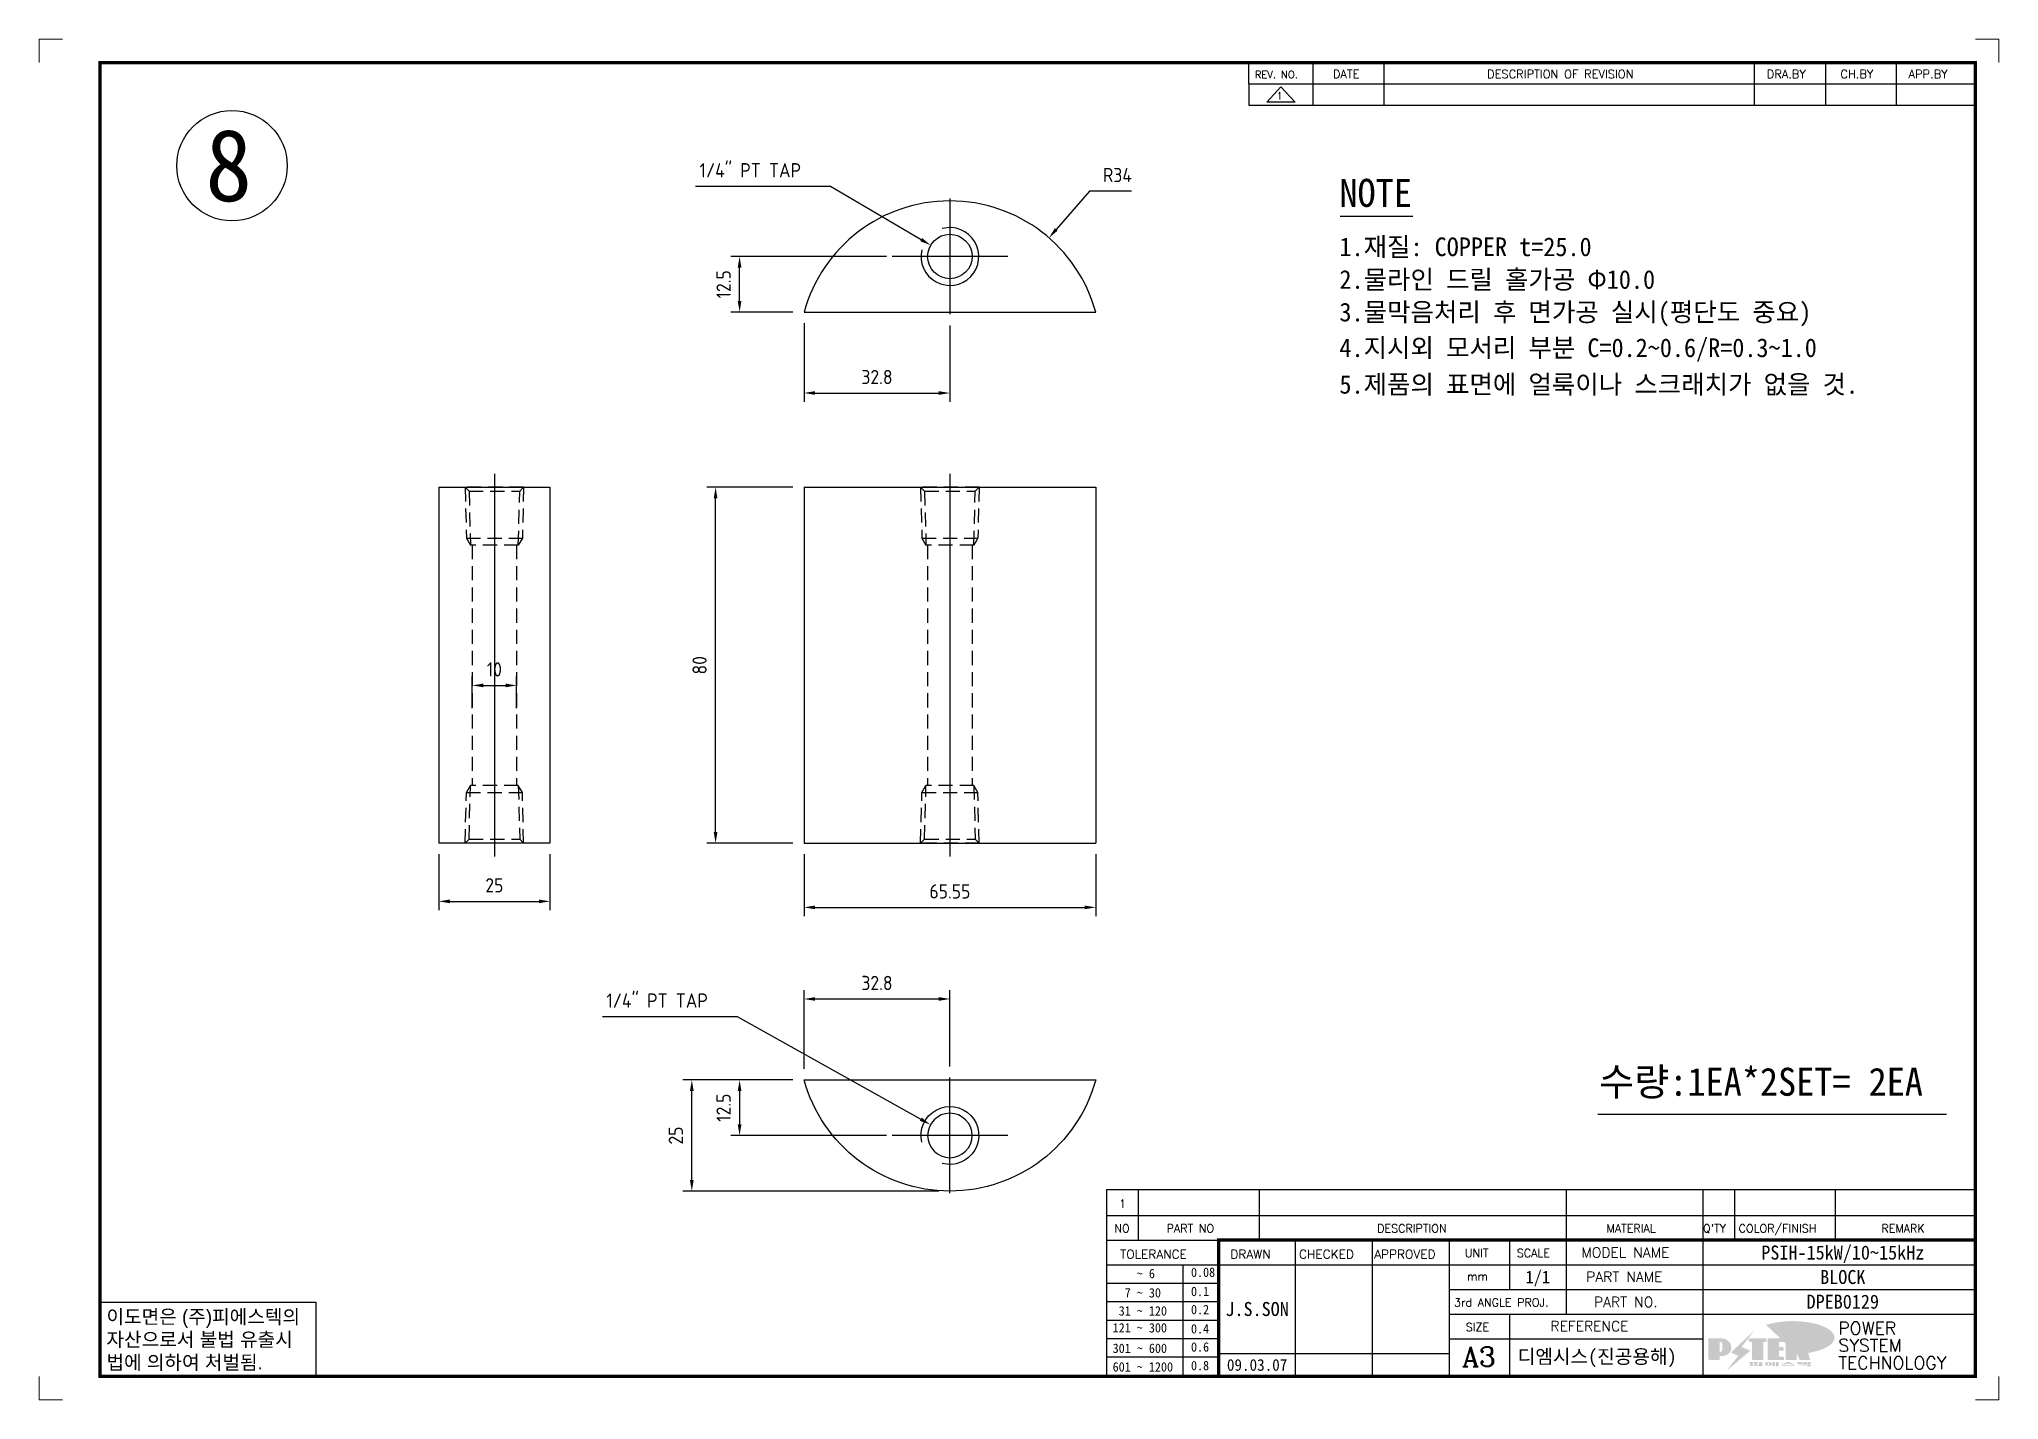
# Model space of a CAD drawing. Header units: millimetres. Extents: x 24815 to 36799, y -9299 to 5469.
# Drawn here: x 30787 to 31227.5, y -4595.8 to -4289.9 of the extents above; entities that cross this region are included whole.
import ezdxf
from ezdxf.enums import TextEntityAlignment as Align

# ---------------------------------------------------------------- set-up
doc = ezdxf.new("R2010")
doc.units = ezdxf.units.MM
doc.linetypes.add('CENTER', pattern=[50.8, 31.75, -6.35, 6.35, -6.35])
doc.linetypes.add('HIDDEN2', pattern=[4.7625, 3.175, -1.5875])
doc.layers.add('FORMAT-1', color=7, linetype='Continuous')
doc.layers.add('line', color=3, linetype='Continuous')
doc.styles.add('h1', font='')
doc.styles.add('HAN', font='')
doc.styles.add('RC', font='ROMANC.SHX')
doc.styles.add('ROMANT', font='romant')
doc.styles.add('RT', font='ROMANT.SHX', dxfattribs={"oblique": 15})
doc.styles.get("Standard").update_dxf_attribs({"font": 'ISOCP.SHX', "bigfont": 'WHGTXT.SHX'})
doc.styles.get('h1').set_extended_font_data('New Gulim')
doc.styles.get('HAN').set_extended_font_data('GulimChe')
doc.dimstyles.new('PS-1', dxfattribs={"dimtxt": 3.2, "dimasz": 2.5, "dimexe": 2, "dimexo": 2.5, "dimgap": 2, "dimtad": 1, "dimtoh": 1, "dimrnd": 0.05, "dimzin": 12, "dimdsep": 46, "dimtxsty": 'Standard', "dimcen": 0, "dimclrt": 2, "dimazin": 3, "dimtfac": 1, "dimtofl": 0, "dimtmove": 0, "dimatfit": 3, "dimfxl": 0, "dimtolj": 1, "dimtzin": 0, "dimarcsym": 0})

msp = doc.modelspace()

# ---------------------------------------------------------------- texts
at = {"color": 2, "style": 'HAN'}
for s, height, p in [('8', 16.2, (30824.368, -4326.332)), ('NOTE', 6.3, (31079.266, -4327.613)), ('1.재질: COPPER t=25.0', 4.2, (31079.266, -4338.685)), ('2.물라인 드릴 홀가공 Φ10.0', 4.2, (31079.266, -4346.035)), ('3.물막음처리 후 면가공 실시(평단도 중요)', 4.2, (31079.266, -4353.36)), ('4.지시외 모서리 부분 C=0.2~0.6/R=0.3~1.0', 4.2, (31079.266, -4361.378)), ('5.제품의 표면에 얼룩이나 스크래치가 없을 것.', 4.2, (31079.266, -4369.603)), ('수량:1EA*2SET= 2EA', 6.3, (31137.612, -4527.431))]:
    msp.add_text(s, height=height, dxfattribs=at).set_placement(p)

# ---------------------------------------------------------------- blocks, each defined once
blk = doc.blocks.new('WADGSG')
blk.add_line((54281.5, 131541.67), (54281.5, 131607.24))
at = {"color": 1, "linetype": 'CENTER', "ltscale": 3}
for p, q in [((54269, 131587.45), (54269, 131561.45)), ((54256, 131574.45), (54282, 131574.45))]:
    blk.add_line(p, q, dxfattribs=at)
at = {"color": 3}
blk.add_circle((54269, 131574.45), 5, dxfattribs=at)
for centre, radius, start, end in [((54290.5, 131574.45), 34, 105.3495, 254.6505), ((54269, 131574.45), 6.5, 256.7579, 195.2507)]:
    blk.add_arc(centre, radius, start, end)
blk = doc.blocks.new('t3')
for p, q in [((0, 15.88), (46.25, 15.88)), ((0, 15.88), (0, 0)), ((46.25, 15.88), (46.25, 0)), ((0, 0), (46.25, 0))]:
    blk.add_line(p, q)
at = {"color": 1, "style": 'h1'}
for s, p in [('이도면은 (주)피에스텍의', (1.4, 11.29)), ('자산으로서 불법 유출시', (1.4, 6.41)), ('법에 의하여 처벌됨.', (1.4, 1.52))]:
    blk.add_text(s, height=3, dxfattribs=at).set_placement(p)
blk = doc.blocks.new('new LOGO')
at = {"layer": 'line'}
h = blk.add_hatch(color=1, dxfattribs=at)
h.paths.add_polyline_path([(41.5, 16.4), (54.3, 16.4, 1), (54.3, 82.9), (0, 82.9), (0, -0.1), (41.5, -0.1)])
h.paths.add_polyline_path([(41.5, 27.9), (41.5, 71.9), (43.6, 71.9, -0.414214), (54.6, 60.9), (54.6, 38.9, -0.414214), (43.6, 27.9)], flags=16)
h.paths.add_polyline_path([(214.7, 71.9), (227.5, 71.9), (227.5, 82.9), (159.7, 82.9), (159.7, 71.9), (172.5, 71.9), (172.5, -0.1), (214.7, -0.1)])
h.paths.add_polyline_path([(276, 37.4), (294.8, 37.4), (294.8, 49.1), (276, 49.1), (276, 71.9), (294.8, 71.9), (294.8, 82.9), (234.5, 82.9), (234.5, -0.1), (297, -0.1), (297, 10.9), (276, 10.9)])
h.paths.add_polyline_path([(347.2, 35.2), (359.7, -0.1), (400.5, -0.1), (379.6, 66.8), (399.7, 82.9), (380.6, 82.9), (347.2, 61.6), (347.2, 82.9), (305.5, 82.9), (305.5, -0.1), (347.2, -0.1)])
h = blk.add_hatch(color=250, dxfattribs=at)
h.paths.add_polyline_path([(44.5, 69.4), (46.6, 69.4, -0.129793), (52, 68, 0.221832), (43.6, 71.9), (41.5, 71.9), (41.5, 27.9), (43.6, 27.9, 0.02048), (44.5, 28)], flags=17)
h.paths.add_polyline_path([(44.5, 13.9), (57.3, 13.9, 0.72362), (77.1, 73.9, -0.679777), (54.3, 16.4), (41.5, 16.4), (41.5, -0.1), (3, -0.1), (3, -2.6), (44.5, -2.6)])
h.paths.add_polyline_path([(117.9, 14.2), (71.5, -44.4), (77.1, -39.6), (120.8, 15.6), (92, 28.9), (173.3, 106), (177.5, 111.4), (89.1, 27.6)])
h.paths.add_polyline_path([(162.7, 71.9), (162.7, 69.4), (172.5, 69.4), (172.5, 71.9)], flags=17)
h.paths.add_polyline_path([(217.7, 69.4), (230.5, 69.4), (230.5, 80.4), (227.5, 80.4), (227.5, 71.9), (214.7, 71.9), (214.7, -0.1), (175.5, -0.1), (175.5, -2.6), (217.7, -2.6)])
h.paths.add_polyline_path([(297.8, 46.6), (294.8, 46.6), (294.8, 37.4), (276, 37.4), (276, 10.9), (279, 10.9), (279, 34.9), (297.8, 34.9)])
h.paths.add_polyline_path([(300, 8.4), (297, 8.4), (297, -0.1), (237.5, -0.1), (237.5, -2.6), (300, -2.6)])
h.paths.add_polyline_path([(297.8, 80.4), (294.8, 80.4), (294.8, 71.9), (276, 71.9), (276, 49.1), (279, 49.1), (279, 69.4), (297.8, 69.4)])
h.paths.add_polyline_path([(350.2, 80.4), (347.2, 80.4), (347.2, 61.6), (350.2, 63.5)])
h.paths.add_polyline_path([(350.2, 26.7), (347.2, 35.2), (347.2, -0.1), (308.5, -0.1), (308.5, -2.6), (350.2, -2.6)])
h.paths.add_polyline_path([(402.7, 80.4), (396.5, 80.4), (379.6, 66.8), (400.5, -0.1), (361.8, -0.1), (362.7, -2.6), (403.5, -2.6), (382.6, 64.3)])
blk.add_hatch(color=5, dxfattribs=at).paths.add_polyline_path([(166.3, 35), (131, 49), (180.4, 112.7), (92, 28.9), (120.8, 15.6), (74.4, -43)])
h = blk.add_hatch(color=253, dxfattribs=at)
edge = h.paths.add_edge_path()
edge.add_ellipse((333.9, 86.4), major_axis=(-165.9, 0), ratio=0.39426, start_angle=111.51268, end_angle=334.46902)
edge.add_ellipse((314.1, 81.2), major_axis=(-153.7, 0), ratio=0.40699, start_angle=121.30662, end_angle=327.74369, ccw=False)
edge.add_line((394, 27.8), (394.7, 25.6))
h = blk.add_hatch(color=250, dxfattribs=at)
edge = h.paths.add_edge_path()
edge.add_ellipse((237.8, -17.6), major_axis=(-14.3, 0), ratio=0.526336, start_angle=192.2456, end_angle=269.07481)
edge.add_line((238.1, -10.1), (237.6, -10.1))
edge.add_ellipse((237.8, -17.6), major_axis=(-14.3, 0), ratio=0.526336, start_angle=270.92519, end_angle=449.07481)
edge.add_line((237.6, -25.1), (238.1, -25.1))
edge.add_ellipse((237.8, -17.6), major_axis=(-14.3, 0), ratio=0.526336, start_angle=450.92519, end_angle=527.7544)
edge.add_line((251.7, -19.2), (254.1, -19.2))
edge.add_line((254.1, -19.2), (254.1, -27.1))
edge.add_line((254.1, -27.1), (263.1, -27.1))
edge.add_line((263.1, -27.1), (263.1, -10.1))
edge.add_line((263.1, -10.1), (254.1, -10.1))
edge.add_line((254.1, -10.1), (254.1, -16))
edge.add_line((254.1, -16), (251.7, -16))
h.paths.add_polyline_path([(241, -16.4), (241, -18.7, -1), (234.4, -18.7), (234.4, -16.4, -1)], flags=16)
h.paths.add_polyline_path([(278.2, -10.1), (268.1, -10.1), (268.1, -27.1), (278.2, -27.1)])
h.paths.add_polyline_path([(310.3, -10.1), (310.3, -11.1, -0.157169), (289.3, -17.5), (294, -19.9, 0.128407), (316.3, -15.9, 0.128407), (338.6, -19.9), (343.3, -17.5, -0.157169), (322.2, -11.1), (322.2, -10.1)])
h.paths.add_polyline_path([(342.1, -25.1), (342.1, -22.3), (290.4, -22.3), (290.4, -25.1)])
h.paths.add_polyline_path([(352, -10.1), (352, -16.2, 0.414214), (354, -18.2), (378.7, -18.2), (378.7, -19.6), (390.2, -19.6), (390.2, -10.1), (378.7, -10.1), (378.7, -13.6), (374.7, -13.6), (374.7, -15.1), (378.7, -15.1), (378.7, -16.2), (364.7, -16.2), (364.7, -15.1), (371.2, -15.1), (371.2, -13.6), (364.7, -13.6), (364.7, -12.6), (374.7, -12.6), (374.7, -10.1)])
h.paths.add_polyline_path([(393.8, -10.1), (393.8, -19.6), (405, -19.6), (405, -10.1)])
h.paths.add_polyline_path([(405, -27.1), (405, -20.9), (356.8, -20.9), (356.8, -23), (391.8, -23), (391.8, -27.1)])
h.paths.add_polyline_path([(200.4, -10.1), (200.4, -22.3), (193.2, -22.3), (193.2, -12.6), (196.6, -12.6), (196.6, -10.1), (161, -10.1), (161, -12.6), (164.5, -12.6), (164.5, -22.3), (161, -22.3), (161, -25.1), (200.4, -25.1), (200.4, -27.1), (213.9, -27.1), (213.9, -10.1)])
h.paths.add_polyline_path([(182, -12.6), (175.6, -12.6), (175.6, -22.3), (182, -22.3)], flags=17)
blk = doc.blocks.new('format-3')
at = {"color": 3, "lineweight": 9}
for p, q in [((0, 286.3), (0, 291.3)), ((5, 291.3), (0, 291.3)), ((414.5, 291.3), (419.5, 291.3)), ((419.5, 286.3), (419.5, 291.3)), ((0, 5), (0, 0)), ((419.5, 5), (419.5, 0)), ((5, 0), (0, 0)), ((414.5, 0), (419.5, 0))]:
    blk.add_line(p, q, dxfattribs=at)
at = {"color": 180}
for p, q in [((258.97, 281.75), (258.97, 286.3)), ((272.71, 281.75), (272.71, 286.3)), ((287.94, 281.75), (287.94, 286.3)), ((367.22, 281.75), (367.22, 286.3)), ((382.45, 281.75), (382.45, 286.3)), ((397.61, 281.75), (397.61, 286.3)), ((258.97, 281.75), (414.5, 281.75)), ((228.5, 39.49), (228.5, 5)), ((228.5, 39.49), (414.5, 39.49)), ((235.29, 39.49), (235.29, 34.21)), ((261.24, 34.21), (261.24, 39.49)), ((326.9, 39.49), (326.9, 34.21)), ((356.11, 39.49), (356.11, 34.21)), ((362.93, 39.49), (362.93, 34.21)), ((384.48, 39.49), (384.48, 34.21)), ((228.5, 34.21), (252.48, 34.21)), ((268.96, 5), (268.96, 34.21)), ((285.45, 5), (285.45, 34.21)), ((301.94, 5), (301.94, 34.21)), ((314.72, 34.21), (314.72, 23.65)), ((326.9, 34.21), (326.9, 18.37)), ((356.11, 34.21), (356.11, 5)), ((228.5, 28.93), (252.48, 28.93)), ((244.89, 5.23), (244.89, 28.93)), ((252.48, 28.93), (414.5, 28.93)), ((228.5, 24.98), (252.48, 24.98)), ((228.5, 21.03), (252.48, 21.03)), ((301.94, 23.65), (414.5, 23.65)), ((228.5, 17.08), (252.48, 17.08)), ((301.94, 18.37), (414.5, 18.37)), ((314.72, 18.37), (314.72, 5)), ((228.5, 13.13), (252.48, 13.13)), ((301.94, 13.09), (356.11, 13.09)), ((228.5, 9.18), (252.48, 9.18)), ((252.48, 9.95), (301.94, 9.95))]:
    blk.add_line(p, q, dxfattribs=at)
at = {"const_width": 0.7}
blk.add_lwpolyline([(252.48, 5), (252.48, 34.21), (414.5, 34.21)], dxfattribs=at)
at = {"layer": 'FORMAT-1', "const_width": 0.7}
blk.add_lwpolyline([(13, 5), (13, 286.3), (414.5, 286.3), (414.5, 5)], close=True, dxfattribs=at)
blk.add_blockref('t3', (13, 5))
at = {"xscale": 0.05400000000000027, "yscale": 0.05400000000000027, "zscale": 0.05400000000000027}
blk.add_blockref('new LOGO', (357.35, 8.65), dxfattribs=at)
at = {"color": 2}
for s, height, style, p in [('REV. NO.', 1.56, 'RC', (260.23, 282.95)), ('DATE', 1.788, 'RC', (276.95, 282.94)), ('DESCRIPTION OF REVISION', 1.7875, 'RC', (309.98, 282.94)), ('DRA.BY', 1.788, 'RC', (369.83, 282.94)), ('CH.BY', 1.788, 'RC', (385.59, 282.94)), ('APP.BY', 1.788, 'RC', (400.18, 282.94)), ('COLOR/FINISH', 1.7424, 'RC', (363.8, 35.83)), ('NO', 1.742, 'RC', (230.16, 35.83)), ('PART NO', 1.742, 'RC', (241.36, 35.83)), ('DESCRIPTION', 1.7424, 'RC', (286.43, 35.83)), ('MATERIAL', 1.742, 'RC', (335.52, 35.83)), ("Q'TY", 1.742, 'RC', (356.17, 35.83)), ('REMARK', 1.742, 'RC', (394.37, 35.83)), (' TOLERANCE', 1.9, 'RC', (230.11, 30.22)), ('DRAWN', 1.9, 'RC', (255, 30.22)), ('CHECKED', 1.9, 'RC', (269.71, 30.22)), ('APPROVED', 1.9, 'RC', (285.8, 30.22)), ('UNIT', 1.742, 'RC', (305.19, 30.55)), ('SCALE', 1.742, 'RC', (316.32, 30.55)), ('MODEL NAME', 2.178, 'RC', (330.12, 30.46)), ('    ~ 6', 2, 'HAN', (229.8, 26.03)), ('0.08', 2, 'HAN', (246.57, 26.31)), ('mm', 1.742, 'RC', (305.67, 25.56)), ('PART NAME', 2.178, 'RC', (331.17, 25.24)), ('  7 ~ 30', 2, 'HAN', (229.8, 21.91)), ('0.1', 2, 'HAN', (246.57, 22.2)), ('3rd ANGLE PROJ.', 1.7424, 'RC', (302.87, 19.97)), ('PART NO.', 2.178, 'RC', (332.84, 19.85)), (' 31 ~ 120', 2, 'HAN', (229.8, 18.04)), ('0.2', 2, 'HAN', (246.57, 18.32)), ('REFERENCE', 2.178, 'RC', (323.52, 14.69)), ('121 ~ 300', 2, 'HAN', (229.8, 14.42)), ('0.4', 2, 'HAN', (246.57, 14.2)), ('SIZE', 1.742, 'RC', (305.39, 14.71)), ('301 ~ 600', 2, 'HAN', (229.8, 10.04)), ('0.6', 2, 'HAN', (246.57, 10.32)), ('601 ~ 1200', 2, 'HAN', (229.8, 6.05)), ('0.8', 2, 'HAN', (246.57, 6.33))]:
    blk.add_text(s, height=height, dxfattribs=dict(at, style=style)).set_placement(p)
at = {"style": 'ROMANT'}
for s, p in [('POWER', (385.15, 13.96)), ('SYSTEM', (385.15, 10.31)), ('TECHNOLOGY', (385.15, 6.56))]:
    blk.add_text(s, height=2.7, dxfattribs=at).set_placement(p)
at = {"color": 2, "lineweight": 25, "style": 'RC'}
blk.add_text('A3', height=4.182, dxfattribs=at).set_placement((304.61, 7.14))
at = {"style": 'HAN'}
for tag, height, p in [('MODEL-NAME', 3, (386.1, 31.53)), ('SCALE', 2.7, (320.81, 26.29)), ('PART-NAME', 3, (386.1, 26.29)), ('CH-BY', 3, (277.21, 19.44)), ('PART-NO', 3, (386.1, 21.01)), ('DRA-BY', 3, (260.72, 19.44)), ('APP-BY', 3, (293.7, 19.44)), ('DRA-DATE', 2.5, (260.72, 7.47)), ('CH-DATE', 2.5, (277.21, 7.47)), ('APP-DATE', 2.5, (293.7, 7.47)), ('관련업체', 3, (333.52, 9.26))]:
    blk.add_attdef(tag, text='', height=height, dxfattribs=at).set_placement(p, align=Align.MIDDLE_CENTER)
blk = doc.blocks.new('no3')
at = {"color": 180}
for p, q in [((0, 5.5), (0, 0)), ((0, 5.5), (186, 5.5)), ((6.79, 5.5), (6.79, 0)), ((32.74, 0.11), (32.74, 5.5)), ((98.4, 5.5), (98.4, 0)), ((127.61, 5.5), (127.61, 0)), ((134.43, 5.5), (134.43, 0)), ((155.98, 5.5), (155.98, 0))]:
    blk.add_line(p, q, dxfattribs=at)
at = {"color": 2, "style": 'HAN'}
for tag, p in [('PART-NO', (19.76, 2.75)), ('MATERIAL', (111.38, 2.75)), ("Q'TY", (131.02, 2.75)), ('COLOR/FINISH', (145.2, 2.75)), ('REMARK', (170.76, 2.75))]:
    blk.add_attdef(tag, text='', height=2.9, dxfattribs=at).set_placement(p, align=Align.MIDDLE_CENTER)
blk.add_attdef('DESCRIPTION', text='', height=2.9, dxfattribs=at).set_placement((34.51, 2.75), align=Align.MIDDLE_LEFT)
at = {"color": 2, "style": 'RT', "oblique": 15}
blk.add_attdef('NO', text='', height=1.74, dxfattribs=at).set_placement((3.38, 2.51), align=Align.MIDDLE_CENTER)
blk = doc.blocks.new('re3')
at = {"color": 180}
for p, q in [((0, 0), (0, -4.55)), ((6.87, -0.64), (3.86, -3.91)), ((9.88, -3.91), (3.86, -3.91)), ((6.87, -0.64), (9.88, -3.91)), ((13.74, -4.55), (13.74, 0)), ((28.97, -4.55), (28.97, 0)), ((108.25, -4.55), (108.25, 0)), ((123.49, -4.55), (123.49, 0)), ((138.64, -4.55), (138.64, 0)), ((0, -4.55), (155.53, -4.55))]:
    blk.add_line(p, q, dxfattribs=at)
at = {"color": 2, "style": 'RC', "oblique": 15}
blk.add_attdef('REV.NO', text='', height=1.56, dxfattribs=at).set_placement((6.59, -2.56), align=Align.MIDDLE_CENTER)
blk.add_attdef('-1', text='', height=1.56, dxfattribs=at).set_placement((9.37, -1.66), align=Align.MIDDLE_LEFT)
at = {"color": 2, "style": 'HAN'}
for tag, p in [('REV.-DATE', (21.36, -2.28)), ('DRA.BY', (115.87, -2.28)), ('CH.BY', (131.07, -2.28)), ('APP.BY', (147.09, -2.28))]:
    blk.add_attdef(tag, text='', height=2.5, dxfattribs=at).set_placement(p, align=Align.MIDDLE_CENTER)
blk.add_attdef('DESCRIPTION-OF-REVISION', text='', height=2.5, dxfattribs=at).set_placement((31.61, -2.28), align=Align.MIDDLE_LEFT)
blk = doc.blocks.new('*D1144')
at = {"color": 0, "lineweight": -2}
for p, q in [((30958.92, -4353.77), (30958.92, -4371.46)), ((30991.71, -4354.27), (30991.71, -4371.46)), ((30961.42, -4369.46), (30989.21, -4369.46))]:
    blk.add_line(p, q, dxfattribs=at)
at = {"color": 0}
for points in [[(30961.42, -4369.04), (30961.42, -4369.87), (30958.92, -4369.46)], [(30989.21, -4369.04), (30989.21, -4369.87), (30991.71, -4369.46)]]:
    blk.add_solid(points, dxfattribs=at)
at = {"layer": 'Defpoints', "color": 0}
for p in [(30958.92, -4351.27), (30991.71, -4351.77), (30991.71, -4369.46)]:
    blk.add_point(p, dxfattribs=at)
at = {"color": 2, "insert": (30975.32, -4365.86), "char_height": 3.2, "attachment_point": 5}
blk.add_mtext('\\A1;32.8', dxfattribs=at)
blk = doc.blocks.new('*D1145')
at = {"color": 0, "lineweight": -2}
for p, q in [((30977.43, -4338.77), (30942.44, -4338.77)), ((30944.44, -4348.77), (30944.44, -4341.27)), ((30956.42, -4351.27), (30942.44, -4351.27))]:
    blk.add_line(p, q, dxfattribs=at)
at = {"color": 0}
for points in [[(30944.02, -4341.27), (30944.85, -4341.27), (30944.44, -4338.77)], [(30944.02, -4348.77), (30944.85, -4348.77), (30944.44, -4351.27)]]:
    blk.add_solid(points, dxfattribs=at)
at = {"layer": 'Defpoints', "color": 0}
for p in [(30944.44, -4338.77), (30979.93, -4338.77), (30958.92, -4351.27)]:
    blk.add_point(p, dxfattribs=at)
at = {"color": 2, "insert": (30940.84, -4345.02), "char_height": 3.2, "attachment_point": 5, "rotation": 90}
blk.add_mtext('\\A1;12.5', dxfattribs=at)
blk = doc.blocks.new('*D1216')
at = {"color": 0, "lineweight": -2}
for p, q in [((30956.42, -4390.66), (30937.04, -4390.66)), ((30939.04, -4468.16), (30939.04, -4393.16)), ((30956.42, -4470.66), (30937.04, -4470.66))]:
    blk.add_line(p, q, dxfattribs=at)
at = {"color": 0}
for points in [[(30938.62, -4393.16), (30939.46, -4393.16), (30939.04, -4390.66)], [(30938.62, -4468.16), (30939.46, -4468.16), (30939.04, -4470.66)]]:
    blk.add_solid(points, dxfattribs=at)
at = {"layer": 'Defpoints', "color": 0}
for p in [(30939.04, -4390.66), (30958.92, -4390.66), (30958.92, -4470.66)]:
    blk.add_point(p, dxfattribs=at)
at = {"color": 2, "insert": (30935.44, -4430.66), "char_height": 3.2, "attachment_point": 5, "rotation": 90}
blk.add_mtext('\\A1;80', dxfattribs=at)
blk = doc.blocks.new('*D1217')
at = {"color": 0, "lineweight": -2}
for p, q in [((30958.92, -4473.16), (30958.92, -4487.09)), ((31024.5, -4473.16), (31024.5, -4487.09)), ((30961.42, -4485.09), (31022, -4485.09))]:
    blk.add_line(p, q, dxfattribs=at)
at = {"color": 0}
for points in [[(30961.42, -4484.67), (30961.42, -4485.5), (30958.92, -4485.09)], [(31022, -4484.67), (31022, -4485.5), (31024.5, -4485.09)]]:
    blk.add_solid(points, dxfattribs=at)
at = {"layer": 'Defpoints', "color": 0}
for p in [(30958.92, -4470.66), (31024.5, -4470.66), (31024.5, -4485.09)]:
    blk.add_point(p, dxfattribs=at)
at = {"color": 2, "insert": (30991.71, -4481.49), "char_height": 3.2, "attachment_point": 5}
blk.add_mtext('\\A1;65.55', dxfattribs=at)
blk = doc.blocks.new('*D1218')
at = {"color": 0, "lineweight": -2}
for p, q in [((30876.82, -4473.16), (30876.82, -4485.73)), ((30901.82, -4473.16), (30901.82, -4485.73)), ((30879.32, -4483.73), (30899.32, -4483.73))]:
    blk.add_line(p, q, dxfattribs=at)
at = {"color": 0}
for points in [[(30879.32, -4483.32), (30879.32, -4484.15), (30876.82, -4483.73)], [(30899.32, -4483.32), (30899.32, -4484.15), (30901.82, -4483.73)]]:
    blk.add_solid(points, dxfattribs=at)
at = {"layer": 'Defpoints', "color": 0}
for p in [(30876.82, -4470.66), (30901.82, -4470.66), (30901.82, -4483.73)]:
    blk.add_point(p, dxfattribs=at)
at = {"color": 2, "insert": (30889.32, -4480.13), "char_height": 3.2, "attachment_point": 5}
blk.add_mtext('\\A1;25', dxfattribs=at)
blk = doc.blocks.new('*D1219')
at = {"color": 0, "lineweight": -2}
for p, q in [((30884.32, -4440.32), (30884.32, -4433.19)), ((30886.82, -4435.19), (30891.82, -4435.19)), ((30894.32, -4440.32), (30894.32, -4433.19))]:
    blk.add_line(p, q, dxfattribs=at)
at = {"color": 0}
for points in [[(30886.82, -4434.78), (30886.82, -4435.61), (30884.32, -4435.19)], [(30891.82, -4434.78), (30891.82, -4435.61), (30894.32, -4435.19)]]:
    blk.add_solid(points, dxfattribs=at)
at = {"layer": 'Defpoints', "color": 0}
for p in [(30894.32, -4435.19), (30884.32, -4442.82), (30894.32, -4442.82)]:
    blk.add_point(p, dxfattribs=at)
at = {"color": 2, "insert": (30889.32, -4431.59), "char_height": 3.2, "attachment_point": 5}
blk.add_mtext('\\A1;10', dxfattribs=at)
blk = doc.blocks.new('*D1146')
at = {"color": 0, "lineweight": -2}
for p, q in [((30958.92, -4521.37), (30958.92, -4503.68)), ((30961.42, -4505.68), (30989.21, -4505.68)), ((30991.71, -4520.87), (30991.71, -4503.68))]:
    blk.add_line(p, q, dxfattribs=at)
at = {"color": 0}
for points in [[(30961.42, -4505.26), (30961.42, -4506.09), (30958.92, -4505.68)], [(30989.21, -4505.26), (30989.21, -4506.09), (30991.71, -4505.68)]]:
    blk.add_solid(points, dxfattribs=at)
at = {"layer": 'Defpoints', "color": 0}
for p in [(30991.71, -4505.68), (30991.71, -4523.37), (30958.92, -4523.87)]:
    blk.add_point(p, dxfattribs=at)
at = {"color": 2, "insert": (30975.32, -4502.08), "char_height": 3.2, "attachment_point": 5}
blk.add_mtext('\\A1;32.8', dxfattribs=at)
blk = doc.blocks.new('*D1147')
at = {"color": 0, "lineweight": -2}
for p, q in [((30956.42, -4523.87), (30942.44, -4523.87)), ((30944.44, -4526.37), (30944.44, -4533.87)), ((30977.43, -4536.37), (30942.44, -4536.37))]:
    blk.add_line(p, q, dxfattribs=at)
at = {"color": 0}
for points in [[(30944.02, -4526.37), (30944.85, -4526.37), (30944.44, -4523.87)], [(30944.02, -4533.87), (30944.85, -4533.87), (30944.44, -4536.37)]]:
    blk.add_solid(points, dxfattribs=at)
at = {"layer": 'Defpoints', "color": 0}
for p in [(30958.92, -4523.87), (30944.44, -4536.37), (30979.93, -4536.37)]:
    blk.add_point(p, dxfattribs=at)
at = {"color": 2, "insert": (30940.84, -4530.12), "char_height": 3.2, "attachment_point": 5, "rotation": 90}
blk.add_mtext('\\A1;12.5', dxfattribs=at)
blk = doc.blocks.new('*D1148')
at = {"color": 0, "lineweight": -2}
for p, q in [((30934.54, -4322.99), (30964.85, -4322.99)), ((30964.85, -4322.99), (30985.24, -4334.97))]:
    blk.add_line(p, q, dxfattribs=at)
at = {"color": 0}
blk.add_solid([(30985.45, -4334.61), (30985.03, -4335.33), (30987.4, -4336.23)], dxfattribs=at)
at = {"layer": 'Defpoints', "color": 0}
for p in [(30987.4, -4336.23), (30996.02, -4341.3)]:
    blk.add_point(p, dxfattribs=at)
at = {"color": 2, "insert": (30946.85, -4319.39), "char_height": 3.2, "attachment_point": 5}
blk.add_mtext('\\A1;1/4" PT TAP', dxfattribs=at)
blk = doc.blocks.new('*D1149')
at = {"color": 0, "lineweight": -2}
for p, q in [((30913.6, -4509.63), (30943.9, -4509.63)), ((30943.9, -4509.63), (30985.16, -4532.71))]:
    blk.add_line(p, q, dxfattribs=at)
at = {"color": 0}
blk.add_solid([(30985.37, -4532.34), (30984.96, -4533.07), (30987.35, -4533.93)], dxfattribs=at)
at = {"layer": 'Defpoints', "color": 0}
for p in [(30987.35, -4533.93), (30996.07, -4538.81)]:
    blk.add_point(p, dxfattribs=at)
at = {"color": 2, "insert": (30925.9, -4506.03), "char_height": 3.2, "attachment_point": 5}
blk.add_mtext('\\A1;1/4" PT TAP', dxfattribs=at)
blk = doc.blocks.new('*D1150')
at = {"color": 0, "lineweight": -2}
for p, q in [((31023.09, -4324.06), (31015.62, -4332.68)), ((31032.56, -4324.06), (31023.09, -4324.06))]:
    blk.add_line(p, q, dxfattribs=at)
at = {"color": 0}
blk.add_solid([(31015.3, -4332.41), (31015.93, -4332.96), (31013.98, -4334.57)], dxfattribs=at)
at = {"layer": 'Defpoints', "color": 0}
for p in [(31013.98, -4334.57), (30991.71, -4360.27)]:
    blk.add_point(p, dxfattribs=at)
at = {"color": 2, "insert": (31029.36, -4320.46), "char_height": 3.2, "attachment_point": 5}
blk.add_mtext('\\A1;R34', dxfattribs=at)
blk = doc.blocks.new('*D1258')
at = {"color": 0, "lineweight": -2}
for p, q in [((30956.42, -4523.87), (30931.7, -4523.87)), ((30933.7, -4546.37), (30933.7, -4526.37)), ((30989.21, -4548.87), (30931.7, -4548.87))]:
    blk.add_line(p, q, dxfattribs=at)
at = {"color": 0}
for points in [[(30933.28, -4526.37), (30934.11, -4526.37), (30933.7, -4523.87)], [(30933.28, -4546.37), (30934.11, -4546.37), (30933.7, -4548.87)]]:
    blk.add_solid(points, dxfattribs=at)
at = {"layer": 'Defpoints', "color": 0}
for p in [(30933.7, -4523.87), (30958.92, -4523.87), (30991.71, -4548.87)]:
    blk.add_point(p, dxfattribs=at)
at = {"color": 2, "insert": (30930.1, -4536.37), "char_height": 3.2, "attachment_point": 5, "rotation": 90}
blk.add_mtext('\\A1;25', dxfattribs=at)

# ---------------------------------------------------------------- dimensions: what is measured, and where the dimension line sits
for p1, p2, picture, middle in [((30996.021, -4341.297), (30987.397, -4336.234), '*D1148', (30946.85, -4322.995)), ((30996.073, -4538.809), (30987.345, -4533.927), '*D1149', (30925.904, -4509.627))]:
    dim = msp.add_diameter_dim_2p(p1=p1, p2=p2, text='1/4" PT TAP', dimstyle='PS-1')
    dim.commit()
    dim.dimension.update_dxf_attribs({"geometry": picture, "text_midpoint": middle, "dimtype": 163})
dim = msp.add_radius_dim(center=(30991.709, -4360.265), mpoint=(31013.978, -4334.573), dimstyle='PS-1')
dim.commit()
dim.dimension.update_dxf_attribs({"geometry": '*D1150', "text_midpoint": (31029.358, -4324.059), "dimtype": 164})
for base, p1, p2, angle, picture, middle in [((30944.435, -4338.766), (30958.922, -4351.265), (30979.933, -4338.766), 90, '*D1145', (30944.435, -4345.016)), ((30944.435, -4536.367), (30958.922, -4523.868), (30979.933, -4536.367), 270, '*D1147', (30944.435, -4530.118))]:
    dim = msp.add_linear_dim(base=base, p1=p1, p2=p2, angle=angle, dimstyle='PS-1')
    dim.commit()
    dim.dimension.update_dxf_attribs({"geometry": picture, "text_midpoint": middle, "dimtype": 160})
for base, p1, p2, picture, middle in [((30991.71, -4369.458), (30958.922, -4351.265), (30991.71, -4351.765), '*D1144', (30975.316, -4365.857)), ((30894.317, -4435.194), (30884.317, -4442.817), (30894.317, -4442.817), '*D1219', (30889.317, -4431.594)), ((30901.817, -4483.733), (30876.817, -4470.659), (30901.817, -4470.659), '*D1218', (30889.317, -4480.132)), ((31024.496, -4485.088), (30958.922, -4470.659), (31024.496, -4470.659), '*D1217', (30991.709, -4481.488)), ((30991.71, -4505.676), (30958.922, -4523.868), (30991.71, -4523.368), '*D1146', (30975.316, -4502.075))]:
    dim = msp.add_linear_dim(base=base, p1=p1, p2=p2, dimstyle='PS-1')
    dim.commit()
    dim.dimension.update_dxf_attribs({"geometry": picture, "text_midpoint": middle})
for base, p1, p2, picture, middle in [((30939.038, -4390.659), (30958.922, -4470.659), (30958.922, -4390.659), '*D1216', (30935.438, -4430.659)), ((30933.696, -4523.868), (30991.709, -4548.868), (30958.922, -4523.868), '*D1258', (30930.096, -4536.368))]:
    dim = msp.add_linear_dim(base=base, p1=p1, p2=p2, angle=90, dimstyle='PS-1')
    dim.commit()
    dim.dimension.update_dxf_attribs({"geometry": picture, "text_midpoint": middle})

# ---------------------------------------------------------------- linework, layer by layer
for p, q in [((31079.445, -4329.676), (31095.785, -4329.676)), ((30876.817, -4390.659), (30876.817, -4470.659)), ((30876.817, -4390.659), (30901.817, -4390.659)), ((30901.817, -4390.659), (30901.817, -4470.659)), ((30958.922, -4390.659), (31024.496, -4390.659)), ((30958.922, -4390.659), (30958.922, -4470.659)), ((31024.496, -4390.659), (31024.496, -4470.659)), ((30901.817, -4470.659), (30876.817, -4470.659)), ((30958.922, -4470.659), (31024.496, -4470.659)), ((31137.366, -4531.575), (31215.755, -4531.575))]:
    msp.add_line(p, q)
at = {"color": 2, "linetype": 'HIDDEN2'}
for p, q in [((30895.896, -4390.659), (30882.739, -4390.659)), ((30882.739, -4390.659), (30883.623, -4391.543)), ((30895.012, -4391.543), (30895.896, -4390.659)), ((30998.287, -4390.659), (30985.13, -4390.659)), ((30985.13, -4390.659), (30986.014, -4391.543)), ((30997.404, -4391.543), (30998.287, -4390.659)), ((30883.623, -4391.543), (30883.938, -4403.626)), ((30883.623, -4391.543), (30895.012, -4391.543)), ((30894.697, -4403.626), (30895.012, -4391.543)), ((30986.014, -4391.543), (30986.329, -4403.626)), ((30986.014, -4391.543), (30997.404, -4391.543)), ((30997.089, -4403.626), (30997.404, -4391.543)), ((30883.033, -4402.059), (30895.602, -4402.059)), ((30894.697, -4403.626), (30883.938, -4403.626)), ((30884.317, -4403.626), (30884.316, -4457.691)), ((30894.317, -4403.626), (30894.316, -4457.692)), ((30985.424, -4402.059), (30997.994, -4402.059)), ((30997.089, -4403.626), (30986.329, -4403.626)), ((30986.709, -4403.626), (30986.708, -4457.691)), ((30996.709, -4403.626), (30996.708, -4457.692)), ((30883.033, -4459.259), (30895.602, -4459.259)), ((30883.623, -4469.775), (30883.938, -4457.691)), ((30894.697, -4457.691), (30883.938, -4457.691)), ((30894.697, -4457.691), (30895.012, -4469.775)), ((30985.424, -4459.259), (30997.994, -4459.259)), ((30986.014, -4469.775), (30986.329, -4457.691)), ((30997.089, -4457.691), (30986.329, -4457.691)), ((30997.089, -4457.691), (30997.404, -4469.775)), ((30882.739, -4470.659), (30883.623, -4469.775)), ((30895.896, -4470.659), (30882.739, -4470.659)), ((30883.623, -4469.775), (30895.012, -4469.775)), ((30895.012, -4469.775), (30895.896, -4470.659)), ((30985.13, -4470.659), (30986.014, -4469.775)), ((30998.287, -4470.659), (30985.13, -4470.659)), ((30986.014, -4469.775), (30997.404, -4469.775)), ((30997.404, -4469.775), (30998.287, -4470.659))]:
    msp.add_line(p, q, dxfattribs=at)
at = {"color": 1, "linetype": 'CENTER', "ltscale": 3}
for p, q in [((30889.317, -4387.659), (30889.317, -4473.659)), ((30991.709, -4387.659), (30991.709, -4473.659))]:
    msp.add_line(p, q, dxfattribs=at)
at = {"color": 2, "linetype": 'HIDDEN2'}
for points in [[(30882.739, -4390.659), (30883.033, -4402.059), (30883.938, -4403.626)], [(30895.896, -4390.659), (30895.602, -4402.059), (30894.697, -4403.626)], [(30985.13, -4390.659), (30985.424, -4402.059), (30986.329, -4403.626)], [(30998.287, -4390.659), (30997.994, -4402.059), (30997.089, -4403.626)], [(30882.739, -4470.659), (30883.033, -4459.259), (30883.938, -4457.691)], [(30895.896, -4470.659), (30895.602, -4459.259), (30894.697, -4457.691)], [(30985.13, -4470.659), (30985.424, -4459.259), (30986.329, -4457.691)], [(30998.287, -4470.659), (30997.994, -4459.259), (30997.089, -4457.691)]]:
    msp.add_lwpolyline(points, dxfattribs=at)
msp.add_circle((30830.337, -4318.357), 12.402)

# ---------------------------------------------------------------- block references
at = {"xscale": 1.049999999995634, "yscale": 1.049999999995634, "zscale": 1.049999999995634}
msp.add_blockref('format-3', (30787.003, -4595.783), dxfattribs=at).add_auto_attribs({'DRA-DATE': '09.03.07', 'DRA-BY': 'J.S.SON', 'MODEL-NAME': 'PSIH-15kW/10~15kHz', 'PART-NAME': 'BLOCK', 'PART-NO': 'DPEB0129', 'SCALE': '1/1', '관련업체': '디엠시스(진공용해)'})
ref = msp.add_blockref('re3', (31058.917, -4299.946), dxfattribs=dict(xscale=1.049999999995634, yscale=1.049999999995634, zscale=1.049999999995634))
ref.add_attrib('REV.NO', '1', dxfattribs={"color": 2, "height": 1.638, "style": 'RC'}).set_placement((31065.835, -4302.631), align=Align.MIDDLE_CENTER)
at = {"rotation": 270}
msp.add_blockref('WADGSG', (-100582.744, 49930.232), dxfattribs=at)
at = {"xscale": -1, "rotation": 270}
msp.add_blockref('WADGSG', (-100582.744, -58805.365), dxfattribs=at)
ref = msp.add_blockref('no3', (31026.928, -4554.314), dxfattribs=dict(xscale=1.049999999995634, yscale=1.049999999995634, zscale=1.049999999995634))
ref.add_attrib('NO', '1', dxfattribs={"color": 2, "height": 1.827, "style": 'RT'}).set_placement((31030.482, -4551.682), align=Align.MIDDLE_CENTER)

msp.set_redraw_order([(e.dxf.handle, doc.entitydb.next_handle()) for e in msp.query("TEXT MTEXT ATTDEF DIMENSION ARC_DIMENSION")])  # texts and dimensions are drawn at this point

doc.saveas('drawing.dxf')
